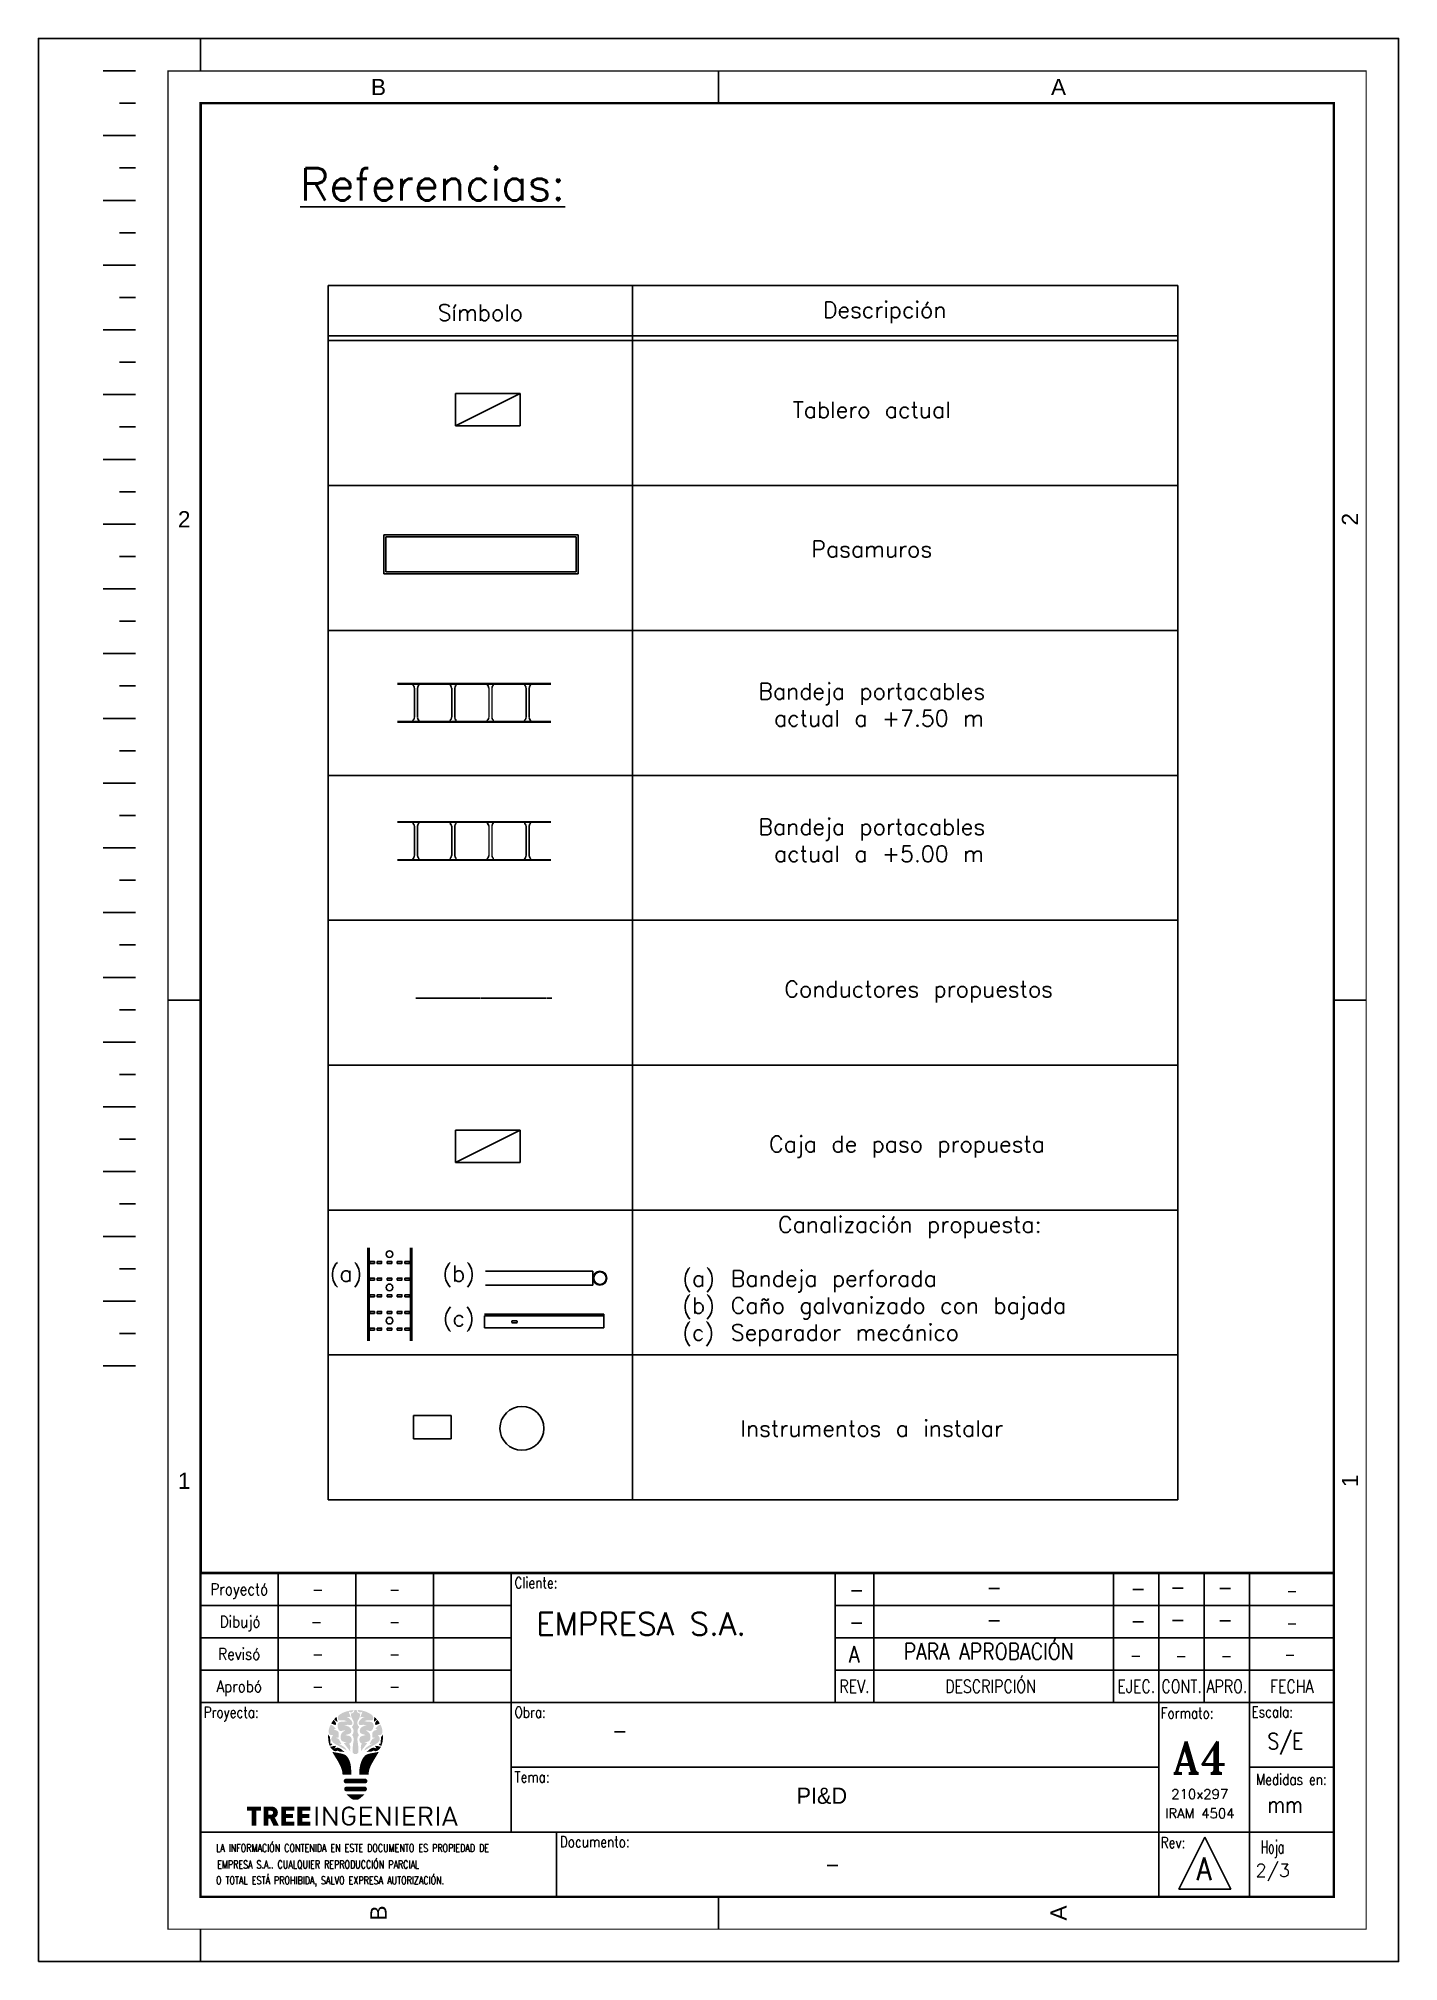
# Paper-space layout 'Referencias' of a CAD drawing. Header units: inches, sheet in millimetres. Extents: x 453 to 663, y 1 to 298.
# The model-space entities are those that its viewports show. They can reach past a viewport. Long polylines and large blocks are cut down to what shows.
import ezdxf
from ezdxf.enums import TextEntityAlignment as Align

# ---------------------------------------------------------------- set-up
doc = ezdxf.new("R2010")
doc.units = ezdxf.units.IN
doc.header["$MEASUREMENT"] = 0
doc.linetypes.add('1 PULG', pattern=[10, 10, 0])
doc.layers.add('Bandeja + 5.00 m', color=100, linetype='Continuous', lineweight=0)
doc.layers.add('Bandeja +7.50 m', color=5, linetype='Continuous', lineweight=0)
for name, color, linetype in [('Canalización nueva', 6, 'Continuous'), ('Capa 1', 7, 'Continuous'), ('Conductor nuevo', 1, '1 PULG'), ('Instrumento nuevo', 1, 'Continuous'), ('Pasamuros', 4, 'Continuous'), ('Rotulo', 7, 'Continuous'), ('Tablero actual', 4, 'Continuous'), ('Tablero nuevo', 6, 'Continuous')]:
    doc.layers.add(name, color=color, linetype=linetype)
doc.styles.add('FB', font='txt.shx')
doc.styles.add('ROMANS', font='romans')
doc.styles.add('Rotulo_RS', font='romans.shx', dxfattribs={"width": 0.85})
doc.styles.add('Rotulo_RT', font='romant.shx', dxfattribs={"width": 0.85})
doc.styles.get("Standard").update_dxf_attribs({"font": 'arial.ttf'})

psp = doc.layouts.new('Referencias')

# ---------------------------------------------------------------- texts
at = {"style": 'Rotulo_RT'}
psp.add_text('A4', height=4.95, dxfattribs=at).set_placement((632.24, 32.53), align=Align.MIDDLE)
at = {"layer": 'Rotulo'}
for s, p in [('B', (505.43, 290.52)), ('A', (610.43, 290.52)), ('2', (475.43, 223.77)), ('1', (475.43, 75.27))]:
    psp.add_text(s, height=2.5, dxfattribs=at).set_placement(p, align=Align.MIDDLE_CENTER)
for s, p in [('2', (655.43, 223.77)), ('1', (655.43, 75.27)), ('B', (505.43, 8.52)), ('A', (610.43, 8.52))]:
    psp.add_text(s, height=2.5, rotation=90, dxfattribs=at).set_placement(p, align=Align.MIDDLE_CENTER)
at = {"layer": 'Rotulo', "style": 'Rotulo_RS'}
for s, p in [('210x297', (632.24, 26.88)), ('IRAM 4504', (632.24, 23.91))]:
    psp.add_text(s, height=1.5, dxfattribs=at).set_placement(p, align=Align.MIDDLE)
at = {"layer": 'Rotulo', "char_height": 2.5, "attachment_point": 1, "style": 'Rotulo_RS'}
for s, insert in [('S/E', (642.69, 36.31)), ('S/E', (642.69, 36.31)), ('mm', (642.69, 26.51)), ('mm', (642.69, 26.51))]:
    psp.add_mtext_dynamic_manual_height_columns(s, width=31.1664, gutter_width=12.5, heights=[0], dxfattribs=dict(at, insert=insert))

msp = doc.modelspace()

# ---------------------------------------------------------------- texts
at = {"attachment_point": 5, "style": 'FB'}
for s, width, heights, insert, char_height in [('{\\LReferencias:}', 175.0005, [0], (1652448.96, 706602.62), 5), ('Descripción', 175.0005, [0], (1652518.76, 706582.81), 2.5), ('Símbolo', 175.0005, [0], (1652456.32, 706582.79), 2.5), ('Tablero actual', 175.0005, [0], (1652516.76, 706567.77), 2.5), ('Pasamuros', 175.0005, [2.5], (1652516.76, 706546.27), 2.5), ('Bandeja portacables\\P actual a +7.50 m ', 175.0005, [0], (1652516.76, 706522.23), 2.5), ('Bandeja portacables\\P actual a +5.00 m', 175.0005, [0], (1652516.76, 706501.29), 2.5), ('Conductores propuestos ', 175.0005, [0], (1652524.01, 706477.91), 2.5), ('Caja de paso propuesta', 175.0005, [0], (1652522.21, 706453.97), 2.5), ('Canalización propuesta:\\P\\P\\pxi-3,l4,ql,t4;(a)^IBandeja perforada\\P(b)^ICaño galvanizado con bajada\\P(c)^ISeparador mecánico', 75.2766, [0], (1652522.64, 706433.2), 2.5), ('(a)', 6.1757, [0], (1652435.59, 706433.97), 2.5), ('(b)', 6.1757, [0], (1652453, 706433.97), 2.5), ('(c)', 6.1757, [0], (1652453, 706427.09), 2.5), ('Instrumentos a instalar', 175.0005, [0], (1652516.76, 706410.46), 2.5)]:
    msp.add_mtext_dynamic_manual_height_columns(s, width=width, gutter_width=12.5, heights=heights, dxfattribs=dict(at, insert=insert, char_height=char_height))

# ---------------------------------------------------------------- blocks, each defined once
blk = doc.blocks.new('BORDER')
at = {"style": 'ROMANS'}
blk.add_attdef('SHEET#', (-1.02, -1.34), '', height=2, dxfattribs=at)
at = {"layer": 'Rotulo', "style": 'Rotulo_RS', "width": 0.6}
blk.add_text('Hoja', height=2, dxfattribs=at).set_placement((1.59, 2.99), align=Align.MIDDLE)
blk = doc.blocks.new('TREE')
at = {"layer": 'Capa 1', "true_color": 0x82be28}
h = blk.add_hatch(color=62, dxfattribs=at)
h.dxf.hatch_style = 2
edge = h.paths.add_edge_path()
edge.add_spline(control_points=[(-3.02, 4.98), (-3.05, 4.92), (-3.08, 4.87), (-3.11, 4.82), (-3.37, 4.44), (-3.36, 4.19), (-3.04, 3.86), (-2.92, 3.74), (-2.77, 3.65), (-2.62, 3.56), (-2.03, 3.23), (-1.44, 2.9), (-0.91, 2.6), (-1.03, 2.96), (-1.31, 3.22), (-2.16, 3.64), (-2, 3.63), (-1.88, 3.62), (-1.74, 3.61), (-1.97, 3.99), (-2, 4.5), (-2.58, 4.54), (-2.45, 4.56), (-2.31, 4.58), (-2.16, 4.61), (-2.16, 4.9), (-2.06, 5.25), (-2.19, 5.45), (-2.33, 5.66), (-2.68, 5.73), (-2.94, 5.87), (-2.83, 5.89), (-2.73, 5.91), (-2.6, 5.93), (-2.81, 6.26), (-3.06, 6.48), (-3.39, 6.6), (-3.54, 6.3), (-3.65, 5.98), (-3.71, 5.64), (-3.67, 5.03), (-3.53, 4.93), (-3.02, 4.98)], knot_values=[0, 0, 0, 0, 1, 1, 1, 2, 2, 2, 3, 3, 3, 4, 4, 4, 5, 5, 5, 6, 6, 6, 7, 7, 7, 8, 8, 8, 9, 9, 9, 10, 10, 10, 11, 11, 11, 12, 12, 12, 13, 13, 13, 14, 14, 14, 14], degree=3, periodic=0)
h = blk.add_hatch(color=62, dxfattribs=at)
h.dxf.hatch_style = 2
edge = h.paths.add_edge_path()
edge.add_spline(control_points=[(-2.93, 7.32), (-3.07, 7.15), (-3.19, 6.96), (-3.3, 6.77), (-3.09, 6.67), (-2.86, 6.6), (-2.63, 6.51), (-2.45, 6.84), (-2.65, 7.09), (-2.93, 7.32)], knot_values=[0, 0, 0, 0, 1, 1, 1, 2, 2, 2, 3, 3, 3, 3], degree=3, periodic=0)
h = blk.add_hatch(color=62, dxfattribs=at)
h.dxf.hatch_style = 2
edge = h.paths.add_edge_path()
edge.add_spline(control_points=[(-2.38, 7.26), (-2.4, 7.45), (-2.48, 7.65), (-2.45, 7.82), (-2.6, 7.69), (-2.74, 7.55), (-2.87, 7.4), (-2.72, 7.28), (-2.57, 7.15), (-2.38, 7), (-2.38, 7.1), (-2.37, 7.18), (-2.38, 7.26)], knot_values=[0, 0, 0, 0, 1, 1, 1, 2, 2, 2, 3, 3, 3, 4, 4, 4, 4], degree=3, periodic=0)
h = blk.add_hatch(color=62, dxfattribs=at)
h.dxf.hatch_style = 2
edge = h.paths.add_edge_path()
edge.add_spline(control_points=[(-2.24, 7.41), (-2.14, 7.12), (-1.92, 7.28), (-1.74, 7.28), (-1.46, 7.27), (-1.17, 7.28), (-0.86, 7.09), (-1.21, 7.07), (-1.49, 7.07), (-1.77, 7.04), (-2.12, 7), (-2.29, 6.84), (-2.33, 6.53), (-2.38, 6.17), (-2.18, 5.7), (-1.91, 5.6), (-1.84, 5.58), (-1.74, 5.61), (-1.66, 5.63), (-1.51, 5.66), (-1.36, 5.69), (-1.21, 5.73), (-1.2, 5.71), (-1.19, 5.68), (-1.18, 5.66), (-1.72, 5.41), (-1.94, 5), (-1.84, 4.43), (-1.76, 3.96), (-1.38, 3.9), (-0.9, 3.9), (-1.11, 3.81), (-1.23, 3.77), (-1.34, 3.72), (-1, 3.28), (-0.68, 2.87), (-0.36, 2.45), (-0.47, 2.84), (-0.2, 3.29), (-0.53, 3.65), (-0.19, 3.78), (-0.12, 4.08), (-0.15, 4.38), (-0.2, 4.94), (-0.74, 4.83), (-1.11, 4.98), (-0.74, 5.15), (-0.16, 5.07), (-0.19, 5.65), (-0.22, 6.26), (-0.76, 6.34), (-1.22, 6.51), (-0.98, 6.55), (-0.74, 6.59), (-0.51, 6.54), (-0.13, 6.47), (0.06, 6.6), (-0.06, 6.98), (-0.13, 7.19), (-0.32, 7.38), (-0.49, 7.54), (-0.61, 7.65), (-0.79, 7.69), (-0.99, 7.79), (-0.84, 7.79), (-0.75, 7.79), (-0.66, 7.78), (-0.56, 7.78), (-0.47, 7.75), (-0.28, 7.72), (-0.41, 8.06), (-0.51, 8.32), (-0.62, 8.63), (-0.39, 8.47), (-0.14, 8.35), (0.06, 8.65), (0.1, 8.72), (0.12, 8.78), (0.12, 8.84), (-0.14, 8.81), (-0.4, 8.77), (-0.67, 8.7), (-1.07, 8.61), (-1.43, 8.47), (-1.75, 8.29), (-1.85, 8.23), (-1.95, 8.17), (-2.04, 8.1), (-2.27, 7.93), (-2.34, 7.69), (-2.24, 7.41)], knot_values=[0, 0, 0, 0, 1, 1, 1, 2, 2, 2, 3, 3, 3, 4, 4, 4, 5, 5, 5, 6, 6, 6, 7, 7, 7, 8, 8, 8, 9, 9, 9, 10, 10, 10, 11, 11, 11, 12, 12, 12, 13, 13, 13, 14, 14, 14, 15, 15, 15, 16, 16, 16, 17, 17, 17, 18, 18, 18, 19, 19, 19, 20, 20, 20, 21, 21, 21, 22, 22, 22, 23, 23, 23, 24, 24, 24, 25, 25, 25, 26, 26, 26, 27, 27, 27, 28, 28, 28, 29, 29, 29, 30, 30, 30, 30], degree=3, periodic=0)
h = blk.add_hatch(color=62, dxfattribs=at)
h.dxf.hatch_style = 2
edge = h.paths.add_edge_path()
edge.add_spline(control_points=[(-0.28, 8.28), (-0.22, 8.02), (-0.22, 7.73), (-0.09, 7.53), (0.28, 6.96), (0.3, 6.72), (-0.11, 6.23), (0.23, 5.83), (0.26, 5.41), (-0.07, 4.98), (0.24, 4.63), (0.19, 4.25), (0.11, 3.84), (0.02, 3.38), (0.02, 2.9), (0.01, 2.43), (0.01, 2.22), (0.15, 2.05), (0.41, 2.05), (0.43, 2.05), (0.44, 2.05), (0.45, 2.05), (0.47, 2.05), (0.48, 2.05), (0.5, 2.05), (0.76, 2.05), (0.89, 2.22), (0.89, 2.43), (0.89, 2.9), (0.88, 3.38), (0.8, 3.84), (0.72, 4.25), (0.67, 4.63), (0.98, 4.98), (0.64, 5.41), (0.68, 5.83), (1.02, 6.23), (0.6, 6.72), (0.62, 6.96), (1, 7.53), (1.13, 7.73), (1.13, 8.02), (1.19, 8.28), (0.9, 8.38), (0.61, 8.48), (0.64, 8.85), (0.52, 8.86), (0.39, 8.85), (0.26, 8.85), (0.3, 8.48), (0.01, 8.38), (-0.28, 8.28)], knot_values=[0, 0, 0, 0, 1, 1, 1, 2, 2, 2, 3, 3, 3, 4, 4, 4, 5, 5, 5, 6, 6, 6, 7, 7, 7, 8, 8, 8, 9, 9, 9, 10, 10, 10, 11, 11, 11, 12, 12, 12, 13, 13, 13, 14, 14, 14, 15, 15, 15, 16, 16, 16, 17, 17, 17, 17], degree=3, periodic=0)
h = blk.add_hatch(color=62, dxfattribs=at)
h.dxf.hatch_style = 2
edge = h.paths.add_edge_path()
edge.add_spline(control_points=[(0.85, 8.65), (1.05, 8.35), (1.3, 8.47), (1.53, 8.63), (1.41, 8.32), (1.31, 8.06), (1.19, 7.72), (1.37, 7.75), (1.47, 7.78), (1.56, 7.78), (1.66, 7.79), (1.75, 7.79), (1.9, 7.79), (1.7, 7.69), (1.52, 7.65), (1.4, 7.54), (1.23, 7.38), (1.03, 7.19), (0.97, 6.98), (0.85, 6.6), (1.03, 6.47), (1.42, 6.54), (1.65, 6.59), (1.89, 6.55), (2.13, 6.51), (1.67, 6.34), (1.13, 6.26), (1.1, 5.65), (1.07, 5.07), (1.65, 5.15), (2.02, 4.98), (1.65, 4.83), (1.11, 4.94), (1.05, 4.38), (1.02, 4.08), (1.1, 3.78), (1.44, 3.65), (1.1, 3.29), (1.38, 2.84), (1.27, 2.45), (1.59, 2.87), (1.91, 3.28), (2.25, 3.72), (2.14, 3.77), (2.02, 3.81), (1.81, 3.9), (2.29, 3.9), (2.66, 3.96), (2.75, 4.43), (2.85, 5), (2.63, 5.41), (2.09, 5.66), (2.1, 5.68), (2.11, 5.71), (2.12, 5.73), (2.27, 5.69), (2.42, 5.66), (2.57, 5.63), (2.65, 5.61), (2.75, 5.58), (2.82, 5.6), (3.09, 5.7), (3.29, 6.17), (3.24, 6.53), (3.2, 6.84), (3.03, 7), (2.67, 7.04), (2.4, 7.07), (2.12, 7.07), (1.77, 7.09), (2.08, 7.28), (2.36, 7.27), (2.65, 7.28), (2.82, 7.28), (3.05, 7.12), (3.15, 7.41), (3.24, 7.69), (3.18, 7.93), (2.95, 8.1), (2.85, 8.18), (2.74, 8.24), (2.62, 8.32), (2.05, 8.64), (1.43, 8.82), (0.78, 8.85), (0.78, 8.79), (0.8, 8.72), (0.85, 8.65)], knot_values=[0, 0, 0, 0, 1, 1, 1, 2, 2, 2, 3, 3, 3, 4, 4, 4, 5, 5, 5, 6, 6, 6, 7, 7, 7, 8, 8, 8, 9, 9, 9, 10, 10, 10, 11, 11, 11, 12, 12, 12, 13, 13, 13, 14, 14, 14, 15, 15, 15, 16, 16, 16, 17, 17, 17, 18, 18, 18, 19, 19, 19, 20, 20, 20, 21, 21, 21, 22, 22, 22, 23, 23, 23, 24, 24, 24, 25, 25, 25, 26, 26, 26, 27, 27, 27, 28, 28, 28, 29, 29, 29, 29], degree=3, periodic=0)
h = blk.add_hatch(color=62, dxfattribs=at)
h.dxf.hatch_style = 2
edge = h.paths.add_edge_path()
edge.add_spline(control_points=[(3.51, 5.93), (3.64, 5.91), (3.74, 5.89), (3.84, 5.87), (3.58, 5.73), (3.23, 5.66), (3.1, 5.45), (2.97, 5.25), (3.07, 4.9), (3.07, 4.61), (3.22, 4.58), (3.36, 4.56), (3.49, 4.54), (2.91, 4.5), (2.88, 3.99), (2.64, 3.61), (2.79, 3.62), (2.91, 3.63), (3.07, 3.64), (2.22, 3.22), (1.93, 2.96), (1.82, 2.6), (2.35, 2.9), (2.94, 3.23), (3.53, 3.56), (3.68, 3.65), (3.83, 3.74), (3.95, 3.86), (4.27, 4.19), (4.28, 4.44), (4.02, 4.82), (3.99, 4.87), (3.96, 4.92), (3.92, 4.98), (4.44, 4.93), (4.57, 5.03), (4.62, 5.62), (4.56, 5.97), (4.46, 6.29), (4.31, 6.6), (3.97, 6.49), (3.72, 6.26), (3.51, 5.93)], knot_values=[0, 0, 0, 0, 1, 1, 1, 2, 2, 2, 3, 3, 3, 4, 4, 4, 5, 5, 5, 6, 6, 6, 7, 7, 7, 8, 8, 8, 9, 9, 9, 10, 10, 10, 11, 11, 11, 12, 12, 12, 13, 13, 13, 14, 14, 14, 14], degree=3, periodic=0)
h = blk.add_hatch(color=62, dxfattribs=at)
h.dxf.hatch_style = 2
edge = h.paths.add_edge_path()
edge.add_spline(control_points=[(3.29, 7.26), (3.28, 7.18), (3.29, 7.1), (3.29, 7), (3.47, 7.15), (3.62, 7.27), (3.77, 7.39), (3.72, 7.45), (3.66, 7.51), (3.61, 7.57), (3.52, 7.65), (3.44, 7.72), (3.36, 7.8), (3.38, 7.63), (3.31, 7.44), (3.29, 7.26)], knot_values=[0, 0, 0, 0, 1, 1, 1, 2, 2, 2, 3, 3, 3, 4, 4, 4, 5, 5, 5, 5], degree=3, periodic=0)
h = blk.add_hatch(color=62, dxfattribs=at)
h.dxf.hatch_style = 2
edge = h.paths.add_edge_path()
edge.add_spline(control_points=[(3.54, 6.51), (3.77, 6.6), (4, 6.67), (4.21, 6.77), (4.1, 6.96), (3.98, 7.14), (3.84, 7.32), (3.56, 7.09), (3.36, 6.84), (3.54, 6.51)], knot_values=[0, 0, 0, 0, 1, 1, 1, 2, 2, 2, 3, 3, 3, 3], degree=3, periodic=0)
h = blk.add_hatch(color=62, dxfattribs=at)
h.dxf.hatch_style = 2
edge = h.paths.add_edge_path()
edge.add_spline(control_points=[(-3.13, 3.61), (-3.26, 3.64), (-3.37, 3.66), (-3.45, 3.68), (-3.44, 3.78), (-3.42, 3.88), (-3.43, 3.98), (-3.44, 4.17), (-3.47, 4.36), (-3.5, 4.55), (-3.5, 4.61), (-3.48, 4.69), (-3.51, 4.72), (-3.61, 4.81), (-3.69, 4.94), (-3.78, 5.05), (-3.8, 4.72), (-3.78, 4.37), (-3.72, 4.02), (-3.69, 3.79), (-3.62, 3.56), (-3.55, 3.35), (-3.35, 3.33), (-3.25, 3.4), (-3.13, 3.61)], knot_values=[0, 0, 0, 0, 1, 1, 1, 2, 2, 2, 3, 3, 3, 4, 4, 4, 5, 5, 5, 6, 6, 6, 7, 7, 7, 8, 8, 8, 8], degree=3, periodic=0)
h = blk.add_hatch(color=62, dxfattribs=at)
h.dxf.hatch_style = 2
edge = h.paths.add_edge_path()
edge.add_spline(control_points=[(-3.29, 2.89), (-3.02, 2.62), (-2.78, 2.33), (-2.37, 2.56), (-2.35, 2.57), (-2.31, 2.57), (-2.29, 2.56), (-1.97, 2.3), (-1.57, 2.49), (-1.22, 2.35), (-1.69, 2.67), (-2.03, 3.29), (-2.8, 2.9), (-2.7, 3.04), (-2.64, 3.13), (-2.58, 3.22), (-2.59, 3.25), (-2.6, 3.28), (-2.61, 3.32), (-2.75, 3.3), (-2.9, 3.31), (-3.03, 3.27), (-3.21, 3.21), (-3.37, 3.18), (-3.5, 3.19)], knot_values=[0, 0, 0, 0, 1, 1, 1, 2, 2, 2, 3, 3, 3, 4, 4, 4, 5, 5, 5, 6, 6, 6, 7, 7, 7, 8, 8, 8, 8], degree=3, periodic=0)
edge.add_line((-3.5, 3.19), (-3.29, 2.89))
h = blk.add_hatch(color=62, dxfattribs=at)
h.dxf.hatch_style = 2
edge = h.paths.add_edge_path()
edge.add_spline(control_points=[(4.4, 3.19), (4.27, 3.18), (4.12, 3.21), (3.94, 3.27), (3.81, 3.31), (3.66, 3.3), (3.52, 3.32), (3.51, 3.28), (3.5, 3.25), (3.49, 3.22), (3.55, 3.13), (3.61, 3.04), (3.71, 2.9), (2.94, 3.29), (2.59, 2.67), (2.13, 2.35), (2.47, 2.49), (2.88, 2.3), (3.2, 2.56), (3.22, 2.57), (3.26, 2.57), (3.28, 2.56), (3.69, 2.33), (3.93, 2.62), (4.2, 2.89)], knot_values=[0, 0, 0, 0, 1, 1, 1, 2, 2, 2, 3, 3, 3, 4, 4, 4, 5, 5, 5, 6, 6, 6, 7, 7, 7, 8, 8, 8, 8], degree=3, periodic=0)
edge.add_line((4.2, 2.89), (4.4, 3.19))
h = blk.add_hatch(color=62, dxfattribs=at)
h.dxf.hatch_style = 2
edge = h.paths.add_edge_path()
edge.add_spline(control_points=[(4.4, 4.55), (4.38, 4.36), (4.35, 4.17), (4.34, 3.98), (4.33, 3.88), (4.35, 3.78), (4.36, 3.68), (4.28, 3.66), (4.16, 3.64), (4.04, 3.61), (4.16, 3.4), (4.26, 3.33), (4.46, 3.35), (4.61, 3.78), (4.7, 4.23), (4.7, 4.71), (4.7, 4.82), (4.7, 4.94), (4.69, 5.05), (4.6, 4.94), (4.52, 4.81), (4.42, 4.72), (4.39, 4.69), (4.41, 4.61), (4.4, 4.55)], knot_values=[0, 0, 0, 0, 1, 1, 1, 2, 2, 2, 3, 3, 3, 4, 4, 4, 5, 5, 5, 6, 6, 6, 7, 7, 7, 8, 8, 8, 8], degree=3, periodic=0)
h = blk.add_hatch(color=62, dxfattribs=at)
h.dxf.hatch_style = 2
edge = h.paths.add_edge_path()
edge.add_spline(control_points=[(-1.28, 1.98), (-1.44, 2.04), (-1.61, 2.09), (-1.78, 2.13), (-2.23, 2.22), (-2.68, 2.3), (-3.13, 2.39), (-3.06, 2.25), (-2.98, 2.11), (-2.9, 1.97), (-2.76, 1.73), (-2.61, 1.5), (-2.47, 1.27), (-2.02, 0.52), (-1.57, -0.24), (-1.55, -1.16), (-1.09, -1.16), (-0.63, -1.16), (-0.17, -1.16), (-0.19, -0.89), (-0.21, -0.59), (-0.23, -0.17), (-0.26, 0.57), (-0.58, 1.71), (-1.28, 1.98)], knot_values=[0, 0, 0, 0, 1, 1, 1, 2, 2, 2, 3, 3, 3, 4, 4, 4, 5, 5, 5, 6, 6, 6, 7, 7, 7, 8, 8, 8, 8], degree=3, periodic=0)
h = blk.add_hatch(color=62, dxfattribs=at)
h.dxf.hatch_style = 2
edge = h.paths.add_edge_path()
edge.add_spline(control_points=[(2.19, 1.98), (1.49, 1.71), (1.08, 0.29), (1.05, -0.45), (1.04, -0.75), (1.03, -0.97), (1.02, -1.16), (1.5, -1.16), (1.98, -1.16), (2.46, -1.16), (2.48, -0.2), (2.96, 0.57), (3.43, 1.34), (3.59, 1.61), (3.75, 1.88), (3.91, 2.15), (3.95, 2.23), (4, 2.31), (4.04, 2.39), (3.59, 2.3), (3.14, 2.22), (2.69, 2.13), (2.52, 2.09), (2.35, 2.04), (2.19, 1.98)], knot_values=[0, 0, 0, 0, 1, 1, 1, 2, 2, 2, 3, 3, 3, 4, 4, 4, 5, 5, 5, 6, 6, 6, 7, 7, 7, 8, 8, 8, 8], degree=3, periodic=0)
at = {"layer": 'Capa 1', "true_color": 0x1e5a3c}
h = blk.add_hatch(color=119, dxfattribs=at)
edge = h.paths.add_edge_path()
edge.add_spline(control_points=[(0.44, -2.49), (-0.03, -2.49), (-0.49, -2.49), (-0.96, -2.49), (-1.22, -2.49), (-1.37, -2.35), (-1.37, -2.12), (-1.37, -1.9), (-1.21, -1.75), (-0.95, -1.75), (-0.01, -1.75), (0.93, -1.75), (1.87, -1.75), (2.12, -1.75), (2.28, -1.9), (2.28, -2.12), (2.28, -2.35), (2.13, -2.49), (1.87, -2.49), (1.39, -2.49), (0.91, -2.49), (0.44, -2.49)], knot_values=[0, 0, 0, 0, 1, 1, 1, 2, 2, 2, 3, 3, 3, 4, 4, 4, 5, 5, 5, 6, 6, 6, 7, 7, 7, 7], degree=3, periodic=0)
h = blk.add_hatch(color=119, dxfattribs=at)
edge = h.paths.add_edge_path()
edge.add_spline(control_points=[(0.44, -3.72), (-0.01, -3.72), (-0.46, -3.72), (-0.91, -3.72), (-1.14, -3.72), (-1.29, -3.58), (-1.3, -3.37), (-1.31, -3.15), (-1.16, -2.98), (-0.92, -2.98), (0, -2.98), (0.92, -2.98), (1.83, -2.98), (2.07, -2.98), (2.23, -3.15), (2.22, -3.37), (2.21, -3.58), (2.06, -3.72), (1.82, -3.72), (1.36, -3.72), (0.9, -3.72), (0.44, -3.72)], knot_values=[0, 0, 0, 0, 1, 1, 1, 2, 2, 2, 3, 3, 3, 4, 4, 4, 5, 5, 5, 6, 6, 6, 7, 7, 7, 7], degree=3, periodic=0)
h = blk.add_hatch(color=119, dxfattribs=at)
edge = h.paths.add_edge_path()
edge.add_spline(control_points=[(-0.92, -4.19), (0.01, -4.19), (0.9, -4.19), (1.79, -4.19), (1.8, -4.2), (1.81, -4.21), (1.81, -4.23), (1.54, -4.46), (1.26, -4.7), (0.98, -4.92), (0.92, -4.97), (0.83, -4.98), (0.75, -4.99), (0.64, -5), (0.53, -4.98), (0.42, -4.99), (0.07, -5.04), (-0.19, -4.91), (-0.42, -4.67), (-0.57, -4.51), (-0.73, -4.37), (-0.92, -4.19)], knot_values=[0, 0, 0, 0, 1, 1, 1, 2, 2, 2, 3, 3, 3, 4, 4, 4, 5, 5, 5, 6, 6, 6, 7, 7, 7, 7], degree=3, periodic=0)
h = blk.add_hatch(color=119, dxfattribs=at)
h.dxf.hatch_style = 2
h.paths.add_polyline_path([(-14.14, -6.71), (-14.86, -6.71), (-14.86, -9.01), (-15.58, -9.01), (-15.58, -6.71), (-16.31, -6.71), (-16.31, -6.07), (-14.14, -6.07)])
h = blk.add_hatch(color=119, dxfattribs=at)
h.dxf.hatch_style = 2
edge = h.paths.add_edge_path()
edge.add_spline(control_points=[(-11.39, -9.01), (-11.39, -9.01), (-12.23, -9.01), (-12.23, -9.01), (-12.23, -9.01), (-12.75, -7.91), (-12.75, -7.91), (-12.75, -7.91), (-12.99, -7.91), (-12.99, -7.91), (-12.99, -7.91), (-12.99, -9.01), (-12.99, -9.01), (-12.99, -9.01), (-13.71, -9.01), (-13.71, -9.01), (-13.71, -9.01), (-13.71, -6.07), (-13.71, -6.07), (-13.71, -6.07), (-12.55, -6.07), (-12.55, -6.07), (-12.34, -6.07), (-12.16, -6.11), (-12.01, -6.2), (-11.86, -6.29), (-11.74, -6.4), (-11.66, -6.55), (-11.58, -6.69), (-11.54, -6.85), (-11.54, -7.01), (-11.54, -7.2), (-11.59, -7.35), (-11.68, -7.49), (-11.78, -7.62), (-11.89, -7.72), (-12.02, -7.78), (-12.02, -7.78), (-11.39, -9.01), (-11.39, -9.01)], knot_values=[0, 0, 0, 0, 1, 1, 1, 2, 2, 2, 3, 3, 3, 4, 4, 4, 5, 5, 5, 6, 6, 6, 7, 7, 7, 8, 8, 8, 9, 9, 9, 10, 10, 10, 11, 11, 11, 12, 12, 12, 13, 13, 13, 13], degree=3, periodic=0)
edge = h.paths.add_edge_path()
edge.add_spline(control_points=[(-12.27, -7.01), (-12.27, -6.96), (-12.28, -6.91), (-12.3, -6.87), (-12.33, -6.82), (-12.37, -6.78), (-12.41, -6.76), (-12.46, -6.73), (-12.52, -6.72), (-12.58, -6.72), (-12.58, -6.72), (-12.99, -6.72), (-12.99, -6.72), (-12.99, -6.72), (-12.99, -7.31), (-12.99, -7.31), (-12.99, -7.31), (-12.58, -7.31), (-12.58, -7.31), (-12.52, -7.31), (-12.46, -7.3), (-12.41, -7.27), (-12.37, -7.24), (-12.33, -7.2), (-12.3, -7.16), (-12.28, -7.11), (-12.27, -7.07), (-12.27, -7.01)], knot_values=[0, 0, 0, 0, 1, 1, 1, 2, 2, 2, 3, 3, 3, 4, 4, 4, 5, 5, 5, 6, 6, 6, 7, 7, 7, 8, 8, 8, 9, 9, 9, 9], degree=3, periodic=0)
h = blk.add_hatch(color=119, dxfattribs=at)
h.dxf.hatch_style = 2
h.paths.add_polyline_path([(-9.02, -9.01), (-11.02, -9.01), (-11.02, -6.07), (-9.02, -6.07), (-9.02, -6.71), (-10.3, -6.71), (-10.3, -7.2), (-9.21, -7.2), (-9.21, -7.85), (-10.3, -7.85), (-10.3, -8.37), (-9.02, -8.37)])
h = blk.add_hatch(color=119, dxfattribs=at)
h.dxf.hatch_style = 2
h.paths.add_polyline_path([(-6.51, -9.01), (-8.51, -9.01), (-8.51, -6.07), (-6.51, -6.07), (-6.51, -6.71), (-7.78, -6.71), (-7.78, -7.2), (-6.69, -7.2), (-6.69, -7.85), (-7.78, -7.85), (-7.78, -8.37), (-6.51, -8.37)])
h = blk.add_hatch(color=119, dxfattribs=at)
h.dxf.hatch_style = 2
h.paths.add_polyline_path([(-5.39, -9.01), (-5.7, -9.01), (-5.7, -6.07), (-5.39, -6.07)])
h = blk.add_hatch(color=119, dxfattribs=at)
h.dxf.hatch_style = 2
h.paths.add_polyline_path([(-2.36, -9.01), (-2.66, -9.01), (-4.22, -6.65), (-4.22, -9.01), (-4.54, -9.01), (-4.54, -6.07), (-4.24, -6.07), (-2.68, -8.42), (-2.68, -6.07), (-2.36, -6.07)])
h = blk.add_hatch(color=119, dxfattribs=at)
h.dxf.hatch_style = 2
edge = h.paths.add_edge_path()
edge.add_spline(control_points=[(0.44, -7.94), (0.44, -8.1), (0.42, -8.25), (0.38, -8.37), (0.34, -8.49), (0.27, -8.6), (0.18, -8.69), (0.09, -8.8), (-0.03, -8.89), (-0.16, -8.94), (-0.3, -9), (-0.44, -9.03), (-0.59, -9.03), (-0.89, -9.03), (-1.14, -8.93), (-1.35, -8.73), (-1.42, -8.66), (-1.47, -8.58), (-1.51, -8.51), (-1.54, -8.44), (-1.57, -8.36), (-1.59, -8.27), (-1.6, -8.17), (-1.61, -8.08), (-1.62, -7.98), (-1.62, -7.88), (-1.62, -7.73), (-1.62, -7.54), (-1.62, -7.29), (-1.62, -7.1), (-1.61, -6.97), (-1.6, -6.85), (-1.58, -6.74), (-1.54, -6.63), (-1.5, -6.53), (-1.44, -6.44), (-1.35, -6.35), (-1.14, -6.14), (-0.89, -6.04), (-0.59, -6.04), (-0.47, -6.04), (-0.36, -6.06), (-0.26, -6.09), (-0.16, -6.11), (-0.07, -6.16), (0.02, -6.22), (0.11, -6.27), (0.2, -6.35), (0.29, -6.44), (0.29, -6.44), (0.08, -6.65), (0.08, -6.65), (-0.01, -6.57), (-0.08, -6.51), (-0.14, -6.46), (-0.2, -6.42), (-0.26, -6.38), (-0.34, -6.36), (-0.41, -6.34), (-0.5, -6.32), (-0.59, -6.32), (-0.69, -6.32), (-0.78, -6.34), (-0.87, -6.38), (-0.96, -6.41), (-1.03, -6.46), (-1.1, -6.53), (-1.19, -6.63), (-1.25, -6.74), (-1.27, -6.86), (-1.3, -6.99), (-1.31, -7.22), (-1.31, -7.54), (-1.31, -7.86), (-1.3, -8.08), (-1.27, -8.21), (-1.25, -8.34), (-1.19, -8.45), (-1.1, -8.55), (-0.97, -8.68), (-0.8, -8.75), (-0.59, -8.75), (-0.48, -8.75), (-0.38, -8.73), (-0.28, -8.69), (-0.19, -8.64), (-0.11, -8.58), (-0.04, -8.5), (0.07, -8.37), (0.12, -8.19), (0.12, -7.96), (0.12, -7.96), (0.12, -7.74), (0.12, -7.74), (0.12, -7.74), (-0.59, -7.74), (-0.59, -7.74), (-0.59, -7.74), (-0.59, -7.47), (-0.59, -7.47), (-0.59, -7.47), (0.44, -7.47), (0.44, -7.47), (0.44, -7.47), (0.44, -7.94), (0.44, -7.94)], knot_values=[0, 0, 0, 0, 1, 1, 1, 2, 2, 2, 3, 3, 3, 4, 4, 4, 5, 5, 5, 6, 6, 6, 7, 7, 7, 8, 8, 8, 9, 9, 9, 10, 10, 10, 11, 11, 11, 12, 12, 12, 13, 13, 13, 14, 14, 14, 15, 15, 15, 16, 16, 16, 17, 17, 17, 18, 18, 18, 19, 19, 19, 20, 20, 20, 21, 21, 21, 22, 22, 22, 23, 23, 23, 24, 24, 24, 25, 25, 25, 26, 26, 26, 27, 27, 27, 28, 28, 28, 29, 29, 29, 30, 30, 30, 31, 31, 31, 32, 32, 32, 33, 33, 33, 34, 34, 34, 35, 35, 35, 35], degree=3, periodic=0)
h = blk.add_hatch(color=119, dxfattribs=at)
h.dxf.hatch_style = 2
h.paths.add_polyline_path([(2.98, -9.01), (1.16, -9.01), (1.16, -6.07), (2.98, -6.07), (2.98, -6.35), (1.47, -6.35), (1.47, -7.38), (2.76, -7.38), (2.76, -7.66), (1.47, -7.66), (1.47, -8.73), (2.98, -8.73)])
h = blk.add_hatch(color=119, dxfattribs=at)
h.dxf.hatch_style = 2
h.paths.add_polyline_path([(5.81, -9.01), (5.51, -9.01), (3.95, -6.65), (3.95, -9.01), (3.64, -9.01), (3.64, -6.07), (3.93, -6.07), (5.5, -8.42), (5.5, -6.07), (5.81, -6.07)])
h = blk.add_hatch(color=119, dxfattribs=at)
h.dxf.hatch_style = 2
h.paths.add_polyline_path([(6.98, -9.01), (6.66, -9.01), (6.66, -6.07), (6.98, -6.07)])
h = blk.add_hatch(color=119, dxfattribs=at)
h.dxf.hatch_style = 2
h.paths.add_polyline_path([(9.65, -9.01), (7.83, -9.01), (7.83, -6.07), (9.65, -6.07), (9.65, -6.35), (8.14, -6.35), (8.14, -7.38), (9.43, -7.38), (9.43, -7.66), (8.14, -7.66), (8.14, -8.73), (9.65, -8.73)])
h = blk.add_hatch(color=119, dxfattribs=at)
h.dxf.hatch_style = 2
edge = h.paths.add_edge_path()
edge.add_spline(control_points=[(12.37, -9.01), (12.37, -9.01), (12, -9.01), (12, -9.01), (12, -9.01), (11.33, -7.7), (11.33, -7.7), (11.33, -7.7), (10.62, -7.7), (10.62, -7.7), (10.62, -7.7), (10.62, -9.01), (10.62, -9.01), (10.62, -9.01), (10.31, -9.01), (10.31, -9.01), (10.31, -9.01), (10.31, -6.07), (10.31, -6.07), (10.31, -6.07), (11.44, -6.07), (11.44, -6.07), (11.61, -6.07), (11.76, -6.1), (11.89, -6.17), (12.02, -6.23), (12.13, -6.33), (12.2, -6.45), (12.27, -6.58), (12.31, -6.72), (12.31, -6.88), (12.31, -7.1), (12.25, -7.27), (12.13, -7.41), (12.02, -7.55), (11.86, -7.63), (11.67, -7.67), (11.67, -7.67), (12.37, -9.01), (12.37, -9.01)], knot_values=[0, 0, 0, 0, 1, 1, 1, 2, 2, 2, 3, 3, 3, 4, 4, 4, 5, 5, 5, 6, 6, 6, 7, 7, 7, 8, 8, 8, 9, 9, 9, 10, 10, 10, 11, 11, 11, 12, 12, 12, 13, 13, 13, 13], degree=3, periodic=0)
edge = h.paths.add_edge_path()
edge.add_spline(control_points=[(11.99, -6.89), (11.99, -6.71), (11.94, -6.58), (11.83, -6.49), (11.73, -6.39), (11.59, -6.35), (11.41, -6.35), (11.41, -6.35), (10.62, -6.35), (10.62, -6.35), (10.62, -6.35), (10.62, -7.43), (10.62, -7.43), (10.62, -7.43), (11.41, -7.43), (11.41, -7.43), (11.52, -7.43), (11.62, -7.41), (11.71, -7.37), (11.8, -7.33), (11.87, -7.27), (11.92, -7.19), (11.97, -7.11), (11.99, -7.01), (11.99, -6.89)], knot_values=[0, 0, 0, 0, 1, 1, 1, 2, 2, 2, 3, 3, 3, 4, 4, 4, 5, 5, 5, 6, 6, 6, 7, 7, 7, 8, 8, 8, 8], degree=3, periodic=0)
h = blk.add_hatch(color=119, dxfattribs=at)
h.dxf.hatch_style = 2
h.paths.add_polyline_path([(13.33, -9.01), (13.02, -9.01), (13.02, -6.07), (13.33, -6.07)])
h = blk.add_hatch(color=119, dxfattribs=at)
h.dxf.hatch_style = 2
h.paths.add_polyline_path([(16.24, -9.01), (15.9, -9.01), (15.67, -8.34), (14.38, -8.34), (14.14, -9.01), (13.81, -9.01), (14.89, -6.07), (15.16, -6.07)])
h.paths.add_polyline_path([(15.57, -8.07), (15.03, -6.52), (14.47, -8.07)])
blk = doc.blocks.new('BLOQUE-ROTULO-TREE')
for p, q in [((-163, 50), (-163, 30)), ((-139, 50), (-139, 30)), ((-127, 50), (-127, 10)), ((-77, 50), (-77, 30)), ((-71, 50), (-71, 30)), ((-34, 50), (-34, 30)), ((-27, 50), (-27, 0)), ((-20, 50), (-20, 30)), ((-13, 50), (-13, 0)), ((-175, 45), (-127, 45)), ((-77, 45), (0, 45)), ((-127, 40), (-175, 40)), ((0, 40), (-77, 40)), ((-175, 35), (-127, 35)), ((-77, 35), (0, 35)), ((-175, 30), (0, 30)), ((-127, 20), (-27, 20)), ((-13, 20), (0, 20)), ((0, 10), (-175, 10)), ((-120, 10), (-120, 0))]:
    blk.add_line(p, q)
blk.add_lwpolyline([(-19.91, 9.2), (-23.91, 1.2), (-15.91, 1.2), (-19.91, 9.2)])
at = {"layer": 'Rotulo'}
blk.add_line((-151, 50), (-151, 30), dxfattribs=at)
at = {"layer": 'Rotulo', "const_width": 0.35}
blk.add_lwpolyline([(-175, 50), (0, 50), (0, 0), (-175, 0)], close=True, dxfattribs=at)
blk.add_blockref('TREE', (-151.5, 20))
at = {"style": 'Rotulo_RS'}
for s, height, width, p in [('Proyectó', 1.8, 0.85, (-169, 47.5)), ('-', 2, 0.8, (-156.87, 47.5)), ('-', 1.92, 0.8, (-144.98, 47.5)), ('Dibujó', 1.8, 0.85, (-168.87, 42.5)), ('-', 2, 0.8, (-157.07, 42.5)), ('-', 1.92, 0.8, (-144.98, 42.5)), ('Revisó', 1.8, 0.85, (-169, 37.5)), ('-', 2, 0.8, (-156.87, 37.5)), ('-', 1.92, 0.8, (-144.98, 37.5)), ('-', 2, 0.8, (-30.56, 37.32)), ('-', 2, 0.8, (-23.56, 37.26)), ('-', 2, 0.8, (-16.56, 37.26)), ('-', 1.92, 0.8, (-6.75, 37.47)), ('Aprobó', 1.8, 0.85, (-169, 32.5)), ('REV.', 2, 0.8, (-74, 32.5)), ('DESCRIPCIÓN', 2, 0.8, (-53, 32.5)), ('EJEC.', 2, 0.8, (-30.5, 32.5)), ('CONT.', 2, 0.8, (-23.5, 32.5)), ('APRO.', 2, 0.8, (-16.5, 32.5)), ('FECHA', 2, 0.8, (-6.5, 32.5)), ('-', 2, 0.8, (-156.87, 32.5)), ('-', 1.92, 0.8, (-144.98, 32.5))]:
    blk.add_text(s, height=height, dxfattribs=dict(at, width=width)).set_placement(p, align=Align.MIDDLE_CENTER)
for s, height, width, p in [('Cliente:', 1.7, 0.8, (-126.5, 48.5)), ('Proyecta:', 1.7, 0.8, (-174.5, 28.5)), ('Obra:', 1.7, 0.8, (-126.5, 28.5)), ('Tema:', 1.7, 0.8, (-126.5, 18.5)), ('Documento:', 1.7, 0.8, (-119.5, 8.5)), ('Rev:', 1.7, 0.8, (-26.72, 8.38)), ('LA INFORMACIÓN CONTENIDA EN ESTE DOCUMENTO ES PROPIEDAD DE', 1.2, 0.75, (-172.59, 7.54)), ('EMPRESA S.A.. CUALQUIER REPRODUCCIÓN PARCIAL ', 1.2, 0.75, (-172.42, 4.99)), ('O TOTAL ESTÁ PROHIBIDA, SALVO EXPRESA AUTORIZACIÓN. ', 1.2, 0.75, (-172.59, 2.54))]:
    blk.add_text(s, height=height, dxfattribs=dict(at, width=width)).set_placement(p, align=Align.MIDDLE_LEFT)
at = {"layer": 'Rotulo', "style": 'Rotulo_RS', "width": 0.8}
for s, p in [('Formato:', (-26.72, 28.38)), ('Escala:', (-12.7, 28.56))]:
    blk.add_text(s, height=1.7, dxfattribs=at).set_placement(p, align=Align.MIDDLE_LEFT)
blk.add_text('Medidas en:', height=1.7, dxfattribs=at).set_placement((-6.54, 18.13), align=Align.MIDDLE_CENTER)
at = {"layer": 'Rotulo'}
for s, width, insert, char_height, attachment_point, style in [('-', 31.1664, (-53.63, 49.04), 2.5, 1, 'Rotulo_RS'), ('-', 31.1664, (-25.28, 49.09), 2.5, 1, 'Rotulo_RS'), ('-', 31.1664, (-17.97, 49.03), 2.5, 1, 'Rotulo_RS'), ('-', 31.1664, (-74.85, 48.69), 2.5, 1, 'Rotulo_RS'), ('-', 31.1664, (-31.37, 48.89), 2.5, 1, 'Rotulo_RS'), ('-', 31.1664, (-7.3, 48.18), 1.8, 1, 'Rotulo_RS'), ('EMPRESA S.A.', 43.6015, (-123.15, 43.9), 3.5, 1, 'ROMANS'), ('-', 31.1664, (-74.85, 43.69), 2.5, 1, 'Rotulo_RS'), ('-', 31.1664, (-53.63, 44.04), 2.5, 1, 'Rotulo_RS'), ('-', 31.1664, (-31.37, 43.89), 2.5, 1, 'Rotulo_RS'), ('-', 31.1664, (-25.28, 44.09), 2.5, 1, 'Rotulo_RS'), ('-', 31.1664, (-17.97, 44.03), 2.5, 1, 'Rotulo_RS'), ('-', 31.1664, (-7.3, 43.18), 1.8, 1, 'Rotulo_RS'), ('A', 31.1664, (-74.85, 38.69), 2.5, 1, 'Rotulo_RS'), ('PARA APROBACIÓN', 31.1664, (-66.38, 39.15), 2.5, 1, 'Rotulo_RS'), ('-', 105.7564, (-111.43, 26.93), 2.5, 1, 'Rotulo_RS'), ('\\pxqc;{\\Ftxt|c0;\\W1;PI&D}', 110.4623, (-134.28, 16.86), 2.5, 1, 'Rotulo_RS'), ('A', 31.1664, (-21.17, 6.07), 3.5, 1, 'Rotulo_RS'), ('\\pxqc;-', 51.9613, (-77.42, 5), 2.5, 5, 'Rotulo_RS')]:
    blk.add_mtext_dynamic_manual_height_columns(s, width=width, gutter_width=12.5, heights=[0], dxfattribs=dict(at, insert=insert, char_height=char_height, attachment_point=attachment_point, style=style))

# ---------------------------------------------------------------- linework, layer by layer
for p, q in [((1652432.84, 706578.46), (1652432.84, 706586.96)), ((1652432.84, 706586.96), (1652564.04, 706586.96)), ((1652479.83, 706586.96), (1652479.83, 706444.19)), ((1652479.83, 706586.96), (1652479.83, 706556.08)), ((1652564.04, 706586.96), (1652564.04, 706421.81)), ((1652432.84, 706578.46), (1652432.84, 706579.21)), ((1652432.84, 706579.21), (1652564.04, 706579.21)), ((1652432.84, 706421.81), (1652432.84, 706578.46)), ((1652479.83, 706578.46), (1652432.84, 706578.46)), ((1652479.83, 706578.46), (1652479.83, 706556.08)), ((1652479.83, 706578.46), (1652564.04, 706578.46)), ((1652432.84, 706556.08), (1652564.04, 706556.08)), ((1652479.83, 706556.08), (1652479.83, 706533.7)), ((1652432.84, 706533.7), (1652564.04, 706533.7)), ((1652479.83, 706533.7), (1652479.83, 706511.32)), ((1652432.84, 706511.32), (1652564.04, 706511.32)), ((1652479.83, 706511.32), (1652479.83, 706488.95)), ((1652432.84, 706488.95), (1652564.04, 706488.95)), ((1652479.83, 706488.95), (1652479.83, 706466.57)), ((1652432.84, 706466.57), (1652564.04, 706466.57)), ((1652479.83, 706466.57), (1652479.83, 706444.19)), ((1652479.83, 706444.19), (1652432.84, 706444.19)), ((1652479.83, 706444.19), (1652564.04, 706444.19)), ((1652479.83, 706444.19), (1652479.83, 706421.81)), ((1652479.83, 706421.81), (1652432.84, 706421.81)), ((1652432.84, 706421.81), (1652432.84, 706399.43)), ((1652479.83, 706421.81), (1652564.04, 706421.81)), ((1652479.83, 706421.81), (1652479.83, 706399.43)), ((1652564.04, 706421.81), (1652564.04, 706399.43)), ((1652479.83, 706399.43), (1652432.84, 706399.43)), ((1652479.83, 706399.43), (1652564.04, 706399.43))]:
    msp.add_line(p, q)
for points in [[(1652238.2, 706615.22), (1652413.2, 706615.22), (1652413.2, 706388.22), (1652238.2, 706388.22)], [(1652413.2, 706615.22), (1652588.2, 706615.22), (1652588.2, 706388.22), (1652413.2, 706388.22)], [(1653366.66, 706615.22), (1653726.28, 706615.22), (1653726.28, 705872.71), (1653551.28, 705872.71), (1653551.28, 705822.71), (1652588.2, 705822.71), (1652588.2, 706615.22)]]:
    msp.add_lwpolyline(points, close=True)
at = {"layer": 'Bandeja + 5.00 m'}
for p, q in [((1652443.51, 706504.21), (1652461.45, 706504.21)), ((1652443.51, 706504.2), (1652461.45, 706504.2)), ((1652443.51, 706504.09), (1652461.45, 706504.09)), ((1652445.9, 706504.09), (1652445.9, 706503.97)), ((1652446.86, 706504.09), (1652446.86, 706503.97)), ((1652446.86, 706504.09), (1652451.65, 706504.09)), ((1652446.86, 706504.09), (1652451.65, 706504.09)), ((1652449.25, 706504.21), (1652467.19, 706504.21)), ((1652449.25, 706504.2), (1652467.19, 706504.2)), ((1652449.25, 706504.09), (1652467.19, 706504.09)), ((1652451.65, 706504.09), (1652451.65, 706503.97)), ((1652451.65, 706504.09), (1652451.65, 706503.97)), ((1652452.61, 706504.09), (1652452.61, 706503.97)), ((1652452.61, 706504.09), (1652452.61, 706503.97)), ((1652452.61, 706504.09), (1652457.4, 706504.09)), ((1652457.4, 706504.09), (1652457.4, 706503.97)), ((1652457.4, 706504.09), (1652457.4, 706503.97)), ((1652458.35, 706504.09), (1652458.35, 706503.97)), ((1652458.35, 706504.09), (1652458.35, 706503.97)), ((1652463.14, 706504.09), (1652463.14, 706503.97)), ((1652464.1, 706504.09), (1652464.1, 706503.97)), ((1652446.06, 706503.79), (1652445.93, 706503.94)), ((1652446.04, 706503.76), (1652445.93, 706503.88)), ((1652446.13, 706503.48), (1652446.13, 706498.95)), ((1652446.17, 706503.48), (1652446.17, 706498.95)), ((1652446.59, 706503.48), (1652446.59, 706498.95)), ((1652446.63, 706503.48), (1652446.63, 706498.95)), ((1652446.7, 706503.79), (1652446.83, 706503.94)), ((1652446.73, 706503.76), (1652446.83, 706503.88)), ((1652451.81, 706503.79), (1652451.68, 706503.94)), ((1652451.81, 706503.79), (1652451.68, 706503.94)), ((1652451.78, 706503.76), (1652451.68, 706503.88)), ((1652451.78, 706503.76), (1652451.68, 706503.88)), ((1652451.88, 706503.48), (1652451.88, 706498.95)), ((1652451.88, 706503.48), (1652451.88, 706498.95)), ((1652451.92, 706503.48), (1652451.92, 706498.95)), ((1652451.92, 706503.48), (1652451.92, 706498.95)), ((1652452.34, 706503.48), (1652452.34, 706498.95)), ((1652452.34, 706503.48), (1652452.34, 706498.95)), ((1652452.38, 706503.48), (1652452.38, 706498.95)), ((1652452.38, 706503.48), (1652452.38, 706498.95)), ((1652452.44, 706503.79), (1652452.57, 706503.94)), ((1652452.44, 706503.79), (1652452.57, 706503.94)), ((1652452.47, 706503.76), (1652452.57, 706503.88)), ((1652452.47, 706503.76), (1652452.57, 706503.88)), ((1652457.56, 706503.79), (1652457.43, 706503.94)), ((1652457.56, 706503.79), (1652457.43, 706503.94)), ((1652457.53, 706503.76), (1652457.43, 706503.88)), ((1652457.53, 706503.76), (1652457.43, 706503.88)), ((1652457.63, 706503.48), (1652457.63, 706498.95)), ((1652457.63, 706503.48), (1652457.63, 706498.95)), ((1652457.66, 706503.48), (1652457.66, 706498.95)), ((1652457.66, 706503.48), (1652457.66, 706498.95)), ((1652458.09, 706503.48), (1652458.09, 706498.95)), ((1652458.09, 706503.48), (1652458.09, 706498.95)), ((1652458.12, 706503.48), (1652458.12, 706498.95)), ((1652458.12, 706503.48), (1652458.12, 706498.95)), ((1652458.19, 706503.79), (1652458.32, 706503.94)), ((1652458.19, 706503.79), (1652458.32, 706503.94)), ((1652458.22, 706503.76), (1652458.32, 706503.88)), ((1652458.22, 706503.76), (1652458.32, 706503.88)), ((1652463.31, 706503.79), (1652463.18, 706503.94)), ((1652463.28, 706503.76), (1652463.18, 706503.88)), ((1652463.37, 706503.48), (1652463.37, 706498.95)), ((1652463.41, 706503.48), (1652463.41, 706498.95)), ((1652463.83, 706503.48), (1652463.83, 706498.95)), ((1652463.87, 706503.48), (1652463.87, 706498.95)), ((1652463.94, 706503.79), (1652464.07, 706503.94)), ((1652463.97, 706503.76), (1652464.07, 706503.88)), ((1652443.51, 706498.34), (1652461.45, 706498.34)), ((1652443.51, 706498.22), (1652461.45, 706498.22)), ((1652443.51, 706498.21), (1652461.45, 706498.21)), ((1652445.9, 706498.34), (1652445.9, 706498.45)), ((1652446.04, 706498.66), (1652445.93, 706498.55)), ((1652446.06, 706498.64), (1652445.93, 706498.49)), ((1652446.7, 706498.64), (1652446.83, 706498.49)), ((1652446.73, 706498.66), (1652446.83, 706498.55)), ((1652446.86, 706498.34), (1652446.86, 706498.45)), ((1652449.25, 706498.34), (1652467.19, 706498.34)), ((1652449.25, 706498.22), (1652467.19, 706498.22)), ((1652449.25, 706498.21), (1652467.19, 706498.21)), ((1652451.65, 706498.34), (1652451.65, 706498.45)), ((1652451.65, 706498.34), (1652451.65, 706498.45)), ((1652451.78, 706498.66), (1652451.68, 706498.55)), ((1652451.78, 706498.66), (1652451.68, 706498.55)), ((1652451.81, 706498.64), (1652451.68, 706498.49)), ((1652451.81, 706498.64), (1652451.68, 706498.49)), ((1652452.44, 706498.64), (1652452.57, 706498.49)), ((1652452.44, 706498.64), (1652452.57, 706498.49)), ((1652452.47, 706498.66), (1652452.57, 706498.55)), ((1652452.47, 706498.66), (1652452.57, 706498.55)), ((1652452.61, 706498.34), (1652452.61, 706498.45)), ((1652452.61, 706498.34), (1652452.61, 706498.45)), ((1652457.4, 706498.34), (1652457.4, 706498.45)), ((1652457.4, 706498.34), (1652457.4, 706498.45)), ((1652457.53, 706498.66), (1652457.43, 706498.55)), ((1652457.53, 706498.66), (1652457.43, 706498.55)), ((1652457.56, 706498.64), (1652457.43, 706498.49)), ((1652457.56, 706498.64), (1652457.43, 706498.49)), ((1652458.19, 706498.64), (1652458.32, 706498.49)), ((1652458.19, 706498.64), (1652458.32, 706498.49)), ((1652458.22, 706498.66), (1652458.32, 706498.55)), ((1652458.22, 706498.66), (1652458.32, 706498.55)), ((1652458.35, 706498.34), (1652458.35, 706498.45)), ((1652458.35, 706498.34), (1652458.35, 706498.45)), ((1652463.14, 706498.34), (1652463.14, 706498.45)), ((1652463.28, 706498.66), (1652463.18, 706498.55)), ((1652463.31, 706498.64), (1652463.18, 706498.49)), ((1652463.94, 706498.64), (1652464.07, 706498.49)), ((1652463.97, 706498.66), (1652464.07, 706498.55)), ((1652464.1, 706498.34), (1652464.1, 706498.45))]:
    msp.add_line(p, q, dxfattribs=at)
for centre, radius, start, end in [((1652446.1, 706504.05), 0.201, 190.6508, 214.7244), ((1652446.13, 706504), 0.229, 185.068, 211.4557), ((1652445.63, 706503.47), 0.507, 1.037, 35.8329), ((1652445.63, 706503.47), 0.545, 1.0381, 35.833), ((1652447.14, 706503.47), 0.545, 144.167, 178.9619), ((1652447.14, 706503.47), 0.507, 144.1671, 178.963), ((1652446.66, 706504.05), 0.201, 325.2756, 349.3492), ((1652446.63, 706504), 0.229, 328.5443, 354.932), ((1652451.85, 706504.05), 0.201, 190.6508, 214.7244), ((1652451.85, 706504.05), 0.201, 190.6508, 214.7244), ((1652451.88, 706504), 0.229, 185.068, 211.4557), ((1652451.88, 706504), 0.229, 185.068, 211.4557), ((1652451.37, 706503.47), 0.507, 1.037, 35.8329), ((1652451.37, 706503.47), 0.507, 1.037, 35.8329), ((1652451.37, 706503.47), 0.545, 1.0381, 35.833), ((1652451.37, 706503.47), 0.545, 1.0381, 35.833), ((1652452.88, 706503.47), 0.545, 144.167, 178.9619), ((1652452.88, 706503.47), 0.545, 144.167, 178.9619), ((1652452.88, 706503.47), 0.507, 144.1671, 178.963), ((1652452.88, 706503.47), 0.507, 144.1671, 178.963), ((1652452.41, 706504.05), 0.201, 325.2756, 349.3492), ((1652452.41, 706504.05), 0.201, 325.2756, 349.3492), ((1652452.38, 706504), 0.229, 328.5443, 354.932), ((1652452.38, 706504), 0.229, 328.5443, 354.932), ((1652457.59, 706504.05), 0.201, 190.6508, 214.7244), ((1652457.59, 706504.05), 0.201, 190.6508, 214.7244), ((1652457.62, 706504), 0.229, 185.068, 211.4557), ((1652457.62, 706504), 0.229, 185.068, 211.4557), ((1652457.12, 706503.47), 0.507, 1.037, 35.8329), ((1652457.12, 706503.47), 0.507, 1.037, 35.8329), ((1652457.12, 706503.47), 0.545, 1.0381, 35.833), ((1652457.12, 706503.47), 0.545, 1.0381, 35.833), ((1652458.63, 706503.47), 0.545, 144.167, 178.9619), ((1652458.63, 706503.47), 0.545, 144.167, 178.9619), ((1652458.63, 706503.47), 0.507, 144.1671, 178.963), ((1652458.63, 706503.47), 0.507, 144.1671, 178.963), ((1652458.16, 706504.05), 0.201, 325.2756, 349.3492), ((1652458.16, 706504.05), 0.201, 325.2756, 349.3492), ((1652458.13, 706504), 0.229, 328.5443, 354.932), ((1652458.13, 706504), 0.229, 328.5443, 354.932), ((1652463.34, 706504.05), 0.201, 190.6508, 214.7244), ((1652463.37, 706504), 0.229, 185.068, 211.4557), ((1652462.87, 706503.47), 0.507, 1.037, 35.8329), ((1652462.87, 706503.47), 0.545, 1.0381, 35.833), ((1652464.38, 706503.47), 0.545, 144.167, 178.9619), ((1652464.38, 706503.47), 0.507, 144.1671, 178.963), ((1652463.9, 706504.05), 0.201, 325.2756, 349.3492), ((1652463.87, 706504), 0.229, 328.5443, 354.932), ((1652446.13, 706498.43), 0.229, 148.5443, 174.932), ((1652446.1, 706498.37), 0.201, 145.2756, 169.3492), ((1652445.63, 706498.96), 0.507, 324.1671, 358.963), ((1652445.63, 706498.96), 0.545, 324.1671, 358.963), ((1652447.14, 706498.96), 0.545, 181.037, 215.8329), ((1652447.14, 706498.96), 0.507, 181.037, 215.8329), ((1652446.63, 706498.43), 0.229, 5.068, 31.4557), ((1652446.66, 706498.37), 0.201, 10.6508, 34.7244), ((1652451.88, 706498.43), 0.229, 148.5443, 174.932), ((1652451.88, 706498.43), 0.229, 148.5443, 174.932), ((1652451.85, 706498.37), 0.201, 145.2756, 169.3492), ((1652451.85, 706498.37), 0.201, 145.2756, 169.3492), ((1652451.37, 706498.96), 0.507, 324.1671, 358.963), ((1652451.37, 706498.96), 0.507, 324.1671, 358.963), ((1652451.37, 706498.96), 0.545, 324.1671, 358.963), ((1652451.37, 706498.96), 0.545, 324.1671, 358.963), ((1652452.88, 706498.96), 0.545, 181.037, 215.8329), ((1652452.88, 706498.96), 0.545, 181.037, 215.8329), ((1652452.88, 706498.96), 0.507, 181.037, 215.8329), ((1652452.88, 706498.96), 0.507, 181.037, 215.8329), ((1652452.38, 706498.43), 0.229, 5.068, 31.4557), ((1652452.38, 706498.43), 0.229, 5.068, 31.4557), ((1652452.41, 706498.37), 0.201, 10.6508, 34.7244), ((1652452.41, 706498.37), 0.201, 10.6508, 34.7244), ((1652457.62, 706498.43), 0.229, 148.5443, 174.932), ((1652457.62, 706498.43), 0.229, 148.5443, 174.932), ((1652457.59, 706498.37), 0.201, 145.2756, 169.3492), ((1652457.59, 706498.37), 0.201, 145.2756, 169.3492), ((1652457.12, 706498.96), 0.507, 324.1671, 358.963), ((1652457.12, 706498.96), 0.507, 324.1671, 358.963), ((1652457.12, 706498.96), 0.545, 324.1671, 358.963), ((1652457.12, 706498.96), 0.545, 324.1671, 358.963), ((1652458.63, 706498.96), 0.545, 181.037, 215.8329), ((1652458.63, 706498.96), 0.545, 181.037, 215.8329), ((1652458.63, 706498.96), 0.507, 181.037, 215.8329), ((1652458.63, 706498.96), 0.507, 181.037, 215.8329), ((1652458.13, 706498.43), 0.229, 5.068, 31.4557), ((1652458.13, 706498.43), 0.229, 5.068, 31.4557), ((1652458.16, 706498.37), 0.201, 10.6508, 34.7244), ((1652458.16, 706498.37), 0.201, 10.6508, 34.7244), ((1652463.37, 706498.43), 0.229, 148.5443, 174.932), ((1652463.34, 706498.37), 0.201, 145.2756, 169.3492), ((1652462.87, 706498.96), 0.507, 324.1671, 358.963), ((1652462.87, 706498.96), 0.545, 324.1671, 358.963), ((1652464.38, 706498.96), 0.545, 181.037, 215.8329), ((1652464.38, 706498.96), 0.507, 181.037, 215.8329), ((1652463.87, 706498.43), 0.229, 5.068, 31.4557), ((1652463.9, 706498.37), 0.201, 10.6508, 34.7244)]:
    msp.add_arc(centre, radius, start, end, dxfattribs=at)
at = {"layer": 'Bandeja +7.50 m'}
for p, q in [((1652443.51, 706525.55), (1652461.45, 706525.55)), ((1652443.51, 706525.54), (1652461.45, 706525.54)), ((1652443.51, 706525.42), (1652461.45, 706525.42)), ((1652445.9, 706525.42), (1652445.9, 706525.31)), ((1652446.06, 706525.13), (1652445.93, 706525.27)), ((1652446.04, 706525.1), (1652445.93, 706525.22)), ((1652446.7, 706525.13), (1652446.83, 706525.27)), ((1652446.73, 706525.1), (1652446.83, 706525.22)), ((1652446.86, 706525.42), (1652446.86, 706525.31)), ((1652446.86, 706525.42), (1652451.65, 706525.42)), ((1652446.86, 706525.42), (1652451.65, 706525.42)), ((1652449.25, 706525.55), (1652467.19, 706525.55)), ((1652449.25, 706525.54), (1652467.19, 706525.54)), ((1652449.25, 706525.42), (1652467.19, 706525.42)), ((1652451.65, 706525.42), (1652451.65, 706525.31)), ((1652451.65, 706525.42), (1652451.65, 706525.31)), ((1652451.81, 706525.13), (1652451.68, 706525.27)), ((1652451.81, 706525.13), (1652451.68, 706525.27)), ((1652451.78, 706525.1), (1652451.68, 706525.22)), ((1652451.78, 706525.1), (1652451.68, 706525.22)), ((1652452.44, 706525.13), (1652452.57, 706525.27)), ((1652452.44, 706525.13), (1652452.57, 706525.27)), ((1652452.47, 706525.1), (1652452.57, 706525.22)), ((1652452.47, 706525.1), (1652452.57, 706525.22)), ((1652452.61, 706525.42), (1652452.61, 706525.31)), ((1652452.61, 706525.42), (1652452.61, 706525.31)), ((1652452.61, 706525.42), (1652457.4, 706525.42)), ((1652457.4, 706525.42), (1652457.4, 706525.31)), ((1652457.4, 706525.42), (1652457.4, 706525.31)), ((1652457.56, 706525.13), (1652457.43, 706525.27)), ((1652457.56, 706525.13), (1652457.43, 706525.27)), ((1652457.53, 706525.1), (1652457.43, 706525.22)), ((1652457.53, 706525.1), (1652457.43, 706525.22)), ((1652458.19, 706525.13), (1652458.32, 706525.27)), ((1652458.19, 706525.13), (1652458.32, 706525.27)), ((1652458.22, 706525.1), (1652458.32, 706525.22)), ((1652458.22, 706525.1), (1652458.32, 706525.22)), ((1652458.35, 706525.42), (1652458.35, 706525.31)), ((1652458.35, 706525.42), (1652458.35, 706525.31)), ((1652463.14, 706525.42), (1652463.14, 706525.31)), ((1652463.31, 706525.13), (1652463.18, 706525.27)), ((1652463.28, 706525.1), (1652463.18, 706525.22)), ((1652463.94, 706525.13), (1652464.07, 706525.27)), ((1652463.97, 706525.1), (1652464.07, 706525.22)), ((1652464.1, 706525.42), (1652464.1, 706525.31)), ((1652446.13, 706524.81), (1652446.13, 706520.29)), ((1652446.17, 706524.81), (1652446.17, 706520.29)), ((1652446.59, 706524.81), (1652446.59, 706520.29)), ((1652446.63, 706524.81), (1652446.63, 706520.29)), ((1652451.88, 706524.81), (1652451.88, 706520.29)), ((1652451.88, 706524.81), (1652451.88, 706520.29)), ((1652451.92, 706524.81), (1652451.92, 706520.29)), ((1652451.92, 706524.81), (1652451.92, 706520.29)), ((1652452.34, 706524.81), (1652452.34, 706520.29)), ((1652452.34, 706524.81), (1652452.34, 706520.29)), ((1652452.38, 706524.81), (1652452.38, 706520.29)), ((1652452.38, 706524.81), (1652452.38, 706520.29)), ((1652457.63, 706524.81), (1652457.63, 706520.29)), ((1652457.63, 706524.81), (1652457.63, 706520.29)), ((1652457.66, 706524.81), (1652457.66, 706520.29)), ((1652457.66, 706524.81), (1652457.66, 706520.29)), ((1652458.09, 706524.81), (1652458.09, 706520.29)), ((1652458.09, 706524.81), (1652458.09, 706520.29)), ((1652458.12, 706524.81), (1652458.12, 706520.29)), ((1652458.12, 706524.81), (1652458.12, 706520.29)), ((1652463.37, 706524.81), (1652463.37, 706520.29)), ((1652463.41, 706524.81), (1652463.41, 706520.29)), ((1652463.83, 706524.81), (1652463.83, 706520.29)), ((1652463.87, 706524.81), (1652463.87, 706520.29)), ((1652443.51, 706519.68), (1652461.45, 706519.68)), ((1652443.51, 706519.56), (1652461.45, 706519.56)), ((1652443.51, 706519.55), (1652461.45, 706519.55)), ((1652445.9, 706519.68), (1652445.9, 706519.79)), ((1652446.04, 706520), (1652445.93, 706519.88)), ((1652446.06, 706519.97), (1652445.93, 706519.83)), ((1652446.7, 706519.97), (1652446.83, 706519.83)), ((1652446.73, 706520), (1652446.83, 706519.88)), ((1652446.86, 706519.68), (1652446.86, 706519.79)), ((1652449.25, 706519.68), (1652467.19, 706519.68)), ((1652449.25, 706519.56), (1652467.19, 706519.56)), ((1652449.25, 706519.55), (1652467.19, 706519.55)), ((1652451.65, 706519.68), (1652451.65, 706519.79)), ((1652451.65, 706519.68), (1652451.65, 706519.79)), ((1652451.78, 706520), (1652451.68, 706519.88)), ((1652451.78, 706520), (1652451.68, 706519.88)), ((1652451.81, 706519.97), (1652451.68, 706519.83)), ((1652451.81, 706519.97), (1652451.68, 706519.83)), ((1652452.44, 706519.97), (1652452.57, 706519.83)), ((1652452.44, 706519.97), (1652452.57, 706519.83)), ((1652452.47, 706520), (1652452.57, 706519.88)), ((1652452.47, 706520), (1652452.57, 706519.88)), ((1652452.61, 706519.68), (1652452.61, 706519.79)), ((1652452.61, 706519.68), (1652452.61, 706519.79)), ((1652457.4, 706519.68), (1652457.4, 706519.79)), ((1652457.4, 706519.68), (1652457.4, 706519.79)), ((1652457.53, 706520), (1652457.43, 706519.88)), ((1652457.53, 706520), (1652457.43, 706519.88)), ((1652457.56, 706519.97), (1652457.43, 706519.83)), ((1652457.56, 706519.97), (1652457.43, 706519.83)), ((1652458.19, 706519.97), (1652458.32, 706519.83)), ((1652458.19, 706519.97), (1652458.32, 706519.83)), ((1652458.22, 706520), (1652458.32, 706519.88)), ((1652458.22, 706520), (1652458.32, 706519.88)), ((1652458.35, 706519.68), (1652458.35, 706519.79)), ((1652458.35, 706519.68), (1652458.35, 706519.79)), ((1652463.14, 706519.68), (1652463.14, 706519.79)), ((1652463.28, 706520), (1652463.18, 706519.88)), ((1652463.31, 706519.97), (1652463.18, 706519.83)), ((1652463.94, 706519.97), (1652464.07, 706519.83)), ((1652463.97, 706520), (1652464.07, 706519.88)), ((1652464.1, 706519.68), (1652464.1, 706519.79))]:
    msp.add_line(p, q, dxfattribs=at)
for centre, radius, start, end in [((1652446.1, 706525.39), 0.201, 190.6508, 214.7244), ((1652446.13, 706525.34), 0.229, 185.068, 211.4557), ((1652445.63, 706524.8), 0.507, 1.037, 35.8329), ((1652445.63, 706524.8), 0.545, 1.0381, 35.833), ((1652447.14, 706524.8), 0.545, 144.167, 178.9619), ((1652447.14, 706524.8), 0.507, 144.1671, 178.963), ((1652446.66, 706525.39), 0.201, 325.2756, 349.3492), ((1652446.63, 706525.34), 0.229, 328.5443, 354.932), ((1652451.85, 706525.39), 0.201, 190.6508, 214.7244), ((1652451.85, 706525.39), 0.201, 190.6508, 214.7244), ((1652451.88, 706525.34), 0.229, 185.068, 211.4557), ((1652451.88, 706525.34), 0.229, 185.068, 211.4557), ((1652451.37, 706524.8), 0.507, 1.037, 35.8329), ((1652451.37, 706524.8), 0.507, 1.037, 35.8329), ((1652451.37, 706524.8), 0.545, 1.0381, 35.833), ((1652451.37, 706524.8), 0.545, 1.0381, 35.833), ((1652452.88, 706524.8), 0.545, 144.167, 178.9619), ((1652452.88, 706524.8), 0.545, 144.167, 178.9619), ((1652452.88, 706524.8), 0.507, 144.1671, 178.963), ((1652452.88, 706524.8), 0.507, 144.1671, 178.963), ((1652452.41, 706525.39), 0.201, 325.2756, 349.3492), ((1652452.41, 706525.39), 0.201, 325.2756, 349.3492), ((1652452.38, 706525.34), 0.229, 328.5443, 354.932), ((1652452.38, 706525.34), 0.229, 328.5443, 354.932), ((1652457.59, 706525.39), 0.201, 190.6508, 214.7244), ((1652457.59, 706525.39), 0.201, 190.6508, 214.7244), ((1652457.62, 706525.34), 0.229, 185.068, 211.4557), ((1652457.62, 706525.34), 0.229, 185.068, 211.4557), ((1652457.12, 706524.8), 0.507, 1.037, 35.8329), ((1652457.12, 706524.8), 0.507, 1.037, 35.8329), ((1652457.12, 706524.8), 0.545, 1.0381, 35.833), ((1652457.12, 706524.8), 0.545, 1.0381, 35.833), ((1652458.63, 706524.8), 0.545, 144.167, 178.9619), ((1652458.63, 706524.8), 0.545, 144.167, 178.9619), ((1652458.63, 706524.8), 0.507, 144.1671, 178.963), ((1652458.63, 706524.8), 0.507, 144.1671, 178.963), ((1652458.16, 706525.39), 0.201, 325.2756, 349.3492), ((1652458.16, 706525.39), 0.201, 325.2756, 349.3492), ((1652458.13, 706525.34), 0.229, 328.5443, 354.932), ((1652458.13, 706525.34), 0.229, 328.5443, 354.932), ((1652463.34, 706525.39), 0.201, 190.6508, 214.7244), ((1652463.37, 706525.34), 0.229, 185.068, 211.4557), ((1652462.87, 706524.8), 0.507, 1.037, 35.8329), ((1652462.87, 706524.8), 0.545, 1.0381, 35.833), ((1652464.38, 706524.8), 0.545, 144.167, 178.9619), ((1652464.38, 706524.8), 0.507, 144.1671, 178.963), ((1652463.9, 706525.39), 0.201, 325.2756, 349.3492), ((1652463.87, 706525.34), 0.229, 328.5443, 354.932), ((1652446.13, 706519.76), 0.229, 148.5443, 174.932), ((1652446.1, 706519.71), 0.201, 145.2756, 169.3492), ((1652445.63, 706520.29), 0.507, 324.1671, 358.963), ((1652445.63, 706520.29), 0.545, 324.1671, 358.963), ((1652447.14, 706520.29), 0.545, 181.037, 215.8329), ((1652447.14, 706520.29), 0.507, 181.037, 215.8329), ((1652446.63, 706519.76), 0.229, 5.068, 31.4557), ((1652446.66, 706519.71), 0.201, 10.6508, 34.7244), ((1652451.88, 706519.76), 0.229, 148.5443, 174.932), ((1652451.88, 706519.76), 0.229, 148.5443, 174.932), ((1652451.85, 706519.71), 0.201, 145.2756, 169.3492), ((1652451.85, 706519.71), 0.201, 145.2756, 169.3492), ((1652451.37, 706520.29), 0.507, 324.1671, 358.963), ((1652451.37, 706520.29), 0.507, 324.1671, 358.963), ((1652451.37, 706520.29), 0.545, 324.1671, 358.963), ((1652451.37, 706520.29), 0.545, 324.1671, 358.963), ((1652452.88, 706520.29), 0.545, 181.037, 215.8329), ((1652452.88, 706520.29), 0.545, 181.037, 215.8329), ((1652452.88, 706520.29), 0.507, 181.037, 215.8329), ((1652452.88, 706520.29), 0.507, 181.037, 215.8329), ((1652452.38, 706519.76), 0.229, 5.068, 31.4557), ((1652452.38, 706519.76), 0.229, 5.068, 31.4557), ((1652452.41, 706519.71), 0.201, 10.6508, 34.7244), ((1652452.41, 706519.71), 0.201, 10.6508, 34.7244), ((1652457.62, 706519.76), 0.229, 148.5443, 174.932), ((1652457.62, 706519.76), 0.229, 148.5443, 174.932), ((1652457.59, 706519.71), 0.201, 145.2756, 169.3492), ((1652457.59, 706519.71), 0.201, 145.2756, 169.3492), ((1652457.12, 706520.29), 0.507, 324.1671, 358.963), ((1652457.12, 706520.29), 0.507, 324.1671, 358.963), ((1652457.12, 706520.29), 0.545, 324.1671, 358.963), ((1652457.12, 706520.29), 0.545, 324.1671, 358.963), ((1652458.63, 706520.29), 0.545, 181.037, 215.8329), ((1652458.63, 706520.29), 0.545, 181.037, 215.8329), ((1652458.63, 706520.29), 0.507, 181.037, 215.8329), ((1652458.63, 706520.29), 0.507, 181.037, 215.8329), ((1652458.13, 706519.76), 0.229, 5.068, 31.4557), ((1652458.13, 706519.76), 0.229, 5.068, 31.4557), ((1652458.16, 706519.71), 0.201, 10.6508, 34.7244), ((1652458.16, 706519.71), 0.201, 10.6508, 34.7244), ((1652463.37, 706519.76), 0.229, 148.5443, 174.932), ((1652463.34, 706519.71), 0.201, 145.2756, 169.3492), ((1652462.87, 706520.29), 0.507, 324.1671, 358.963), ((1652462.87, 706520.29), 0.545, 324.1671, 358.963), ((1652464.38, 706520.29), 0.545, 181.037, 215.8329), ((1652464.38, 706520.29), 0.507, 181.037, 215.8329), ((1652463.87, 706519.76), 0.229, 5.068, 31.4557), ((1652463.9, 706519.71), 0.201, 10.6508, 34.7244)]:
    msp.add_arc(centre, radius, start, end, dxfattribs=at)
at = {"layer": 'Canalización nueva'}
for p, q in [((1652438.97, 706438.35), (1652438.97, 706423.98)), ((1652439.18, 706438.36), (1652439.18, 706423.99)), ((1652445.52, 706438.36), (1652445.52, 706423.99)), ((1652445.74, 706438.36), (1652445.74, 706423.99)), ((1652473.72, 706434.75), (1652457.14, 706434.73)), ((1652473.72, 706434.75), (1652473.72, 706432.61)), ((1652473.72, 706432.61), (1652457.14, 706432.59)), ((1652456.98, 706428.13), (1652475.39, 706428.13)), ((1652475.39, 706427.87), (1652456.98, 706427.87)), ((1652456.98, 706427.87), (1652456.98, 706426.02)), ((1652461.31, 706427.09), (1652461.6, 706427.09)), ((1652461.6, 706427.09), (1652461.89, 706427.09)), ((1652475.39, 706426.02), (1652475.39, 706428.13)), ((1652456.98, 706426.02), (1652475.39, 706426.02)), ((1652461.89, 706426.8), (1652461.31, 706426.8))]:
    msp.add_line(p, q, dxfattribs=at)
for points in [[(1652439.26, 706436.26), (1652439.26, 706435.95), (1652439.98, 706435.95), (1652439.98, 706436.26)], [(1652440.38, 706436.26), (1652440.38, 706435.95), (1652441.09, 706435.95), (1652441.09, 706436.26)], [(1652441.94, 706436.26), (1652441.94, 706435.95), (1652442.65, 706435.95), (1652442.65, 706436.26)], [(1652443.5, 706436.26), (1652443.5, 706435.95), (1652444.21, 706435.95), (1652444.21, 706436.26)], [(1652444.67, 706436.26), (1652445.39, 706436.26), (1652445.39, 706435.95), (1652444.67, 706435.95)], [(1652439.26, 706433.69), (1652439.26, 706433.38), (1652439.98, 706433.38), (1652439.98, 706433.69)], [(1652440.38, 706433.69), (1652440.38, 706433.38), (1652441.09, 706433.38), (1652441.09, 706433.69)], [(1652441.94, 706433.69), (1652441.94, 706433.38), (1652442.65, 706433.38), (1652442.65, 706433.69)], [(1652443.5, 706433.69), (1652443.5, 706433.38), (1652444.21, 706433.38), (1652444.21, 706433.69)], [(1652444.67, 706433.69), (1652445.39, 706433.69), (1652445.39, 706433.38), (1652444.67, 706433.38)], [(1652439.26, 706431.12), (1652439.26, 706430.8), (1652439.98, 706430.8), (1652439.98, 706431.12)], [(1652440.38, 706431.12), (1652440.38, 706430.8), (1652441.09, 706430.8), (1652441.09, 706431.12)], [(1652441.94, 706431.12), (1652441.94, 706430.8), (1652442.65, 706430.8), (1652442.65, 706431.12)], [(1652443.5, 706431.12), (1652443.5, 706430.8), (1652444.21, 706430.8), (1652444.21, 706431.12)], [(1652444.67, 706431.12), (1652445.39, 706431.12), (1652445.39, 706430.8), (1652444.67, 706430.8)], [(1652439.26, 706428.54), (1652439.26, 706428.23), (1652439.98, 706428.23), (1652439.98, 706428.54)], [(1652440.38, 706428.54), (1652440.38, 706428.23), (1652441.09, 706428.23), (1652441.09, 706428.54)], [(1652441.94, 706428.54), (1652441.94, 706428.23), (1652442.65, 706428.23), (1652442.65, 706428.54)], [(1652443.5, 706428.54), (1652443.5, 706428.23), (1652444.21, 706428.23), (1652444.21, 706428.54)], [(1652444.67, 706428.54), (1652445.39, 706428.54), (1652445.39, 706428.23), (1652444.67, 706428.23)], [(1652439.26, 706425.97), (1652439.26, 706425.66), (1652439.98, 706425.66), (1652439.98, 706425.97)], [(1652440.38, 706425.97), (1652440.38, 706425.66), (1652441.09, 706425.66), (1652441.09, 706425.97)], [(1652441.94, 706425.97), (1652441.94, 706425.66), (1652442.65, 706425.66), (1652442.65, 706425.97)], [(1652443.5, 706425.97), (1652443.5, 706425.66), (1652444.21, 706425.66), (1652444.21, 706425.97)], [(1652444.67, 706425.97), (1652445.39, 706425.97), (1652445.39, 706425.66), (1652444.67, 706425.66)]]:
    msp.add_lwpolyline(points, close=True, dxfattribs=at)
for centre, radius in [((1652442.29, 706437.39), 0.513), ((1652474.79, 706433.68), 1.07), ((1652474.79, 706433.68), 0.966), ((1652442.29, 706432.25), 0.513), ((1652442.29, 706427.11), 0.513)]:
    msp.add_circle(centre, radius, dxfattribs=at)
for centre, start, end in [((1652461.31, 706426.94), 90, 270), ((1652461.89, 706426.94), 270, 90)]:
    msp.add_arc(centre, 0.144, start, end, dxfattribs=at)
at = {"layer": 'Conductor nuevo'}
msp.add_line((1652446.34, 706476.94), (1652467.35, 706476.94), dxfattribs=at)
at = {"layer": 'Instrumento nuevo'}
msp.add_lwpolyline([(1652446.03, 706408.88), (1652446.03, 706412.45), (1652451.82, 706412.45), (1652451.82, 706408.88)], close=True, dxfattribs=at)
msp.add_circle((1652462.74, 706410.48), 3.39, dxfattribs=at)
at = {"layer": 'Pasamuros'}
for p, q in [((1652441.44, 706548.45), (1652471.44, 706548.45)), ((1652441.44, 706542.45), (1652441.44, 706548.45)), ((1652441.74, 706542.75), (1652441.74, 706548.15)), ((1652441.74, 706548.15), (1652471.14, 706548.15)), ((1652471.14, 706548.15), (1652471.14, 706542.75)), ((1652471.44, 706548.45), (1652471.44, 706542.45)), ((1652471.14, 706542.75), (1652441.74, 706542.75)), ((1652471.44, 706542.45), (1652441.44, 706542.45))]:
    msp.add_line(p, q, dxfattribs=at)
at = {"layer": 'Tablero actual'}
for p, q in [((1652452.47, 706570.32), (1652452.47, 706565.32)), ((1652462.47, 706570.32), (1652452.47, 706570.32)), ((1652452.47, 706565.32), (1652462.47, 706570.32)), ((1652462.47, 706565.32), (1652462.47, 706570.32)), ((1652452.47, 706565.32), (1652462.47, 706565.32))]:
    msp.add_line(p, q, dxfattribs=at)
at = {"layer": 'Tablero nuevo'}
for p, q in [((1652452.47, 706456.52), (1652452.47, 706451.52)), ((1652462.47, 706456.52), (1652452.47, 706456.52)), ((1652452.47, 706451.52), (1652462.47, 706456.52)), ((1652462.47, 706451.52), (1652462.47, 706456.52)), ((1652452.47, 706451.52), (1652462.47, 706451.52))]:
    msp.add_line(p, q, dxfattribs=at)

msp.set_redraw_order([(e.dxf.handle, doc.entitydb.next_handle()) for e in msp.query("TEXT MTEXT ATTDEF DIMENSION ARC_DIMENSION")])  # texts and dimensions are drawn at this point

# ---------------------------------------------------------------- linework, layer by layer
psp.add_line((477.93, 41.02), (652.93, 41.02))
psp.add_lwpolyline([(477.93, 288.02), (652.93, 288.02), (652.93, 61.02), (477.93, 61.02)], close=True)
at = {"layer": 'Rotulo'}
for p, q in [((477.93, 293.02), (477.93, 298.02)), ((462.93, 293.02), (467.93, 293.02)), ((557.93, 293.02), (557.93, 288.02)), ((465.43, 288.02), (467.93, 288.02)), ((462.93, 283.02), (467.93, 283.02)), ((465.43, 278.02), (467.93, 278.02)), ((462.93, 273.02), (467.93, 273.02)), ((465.43, 268.02), (467.93, 268.02)), ((462.93, 263.02), (467.93, 263.02)), ((465.43, 258.02), (467.93, 258.02)), ((462.93, 253.02), (467.93, 253.02)), ((465.43, 248.02), (467.93, 248.02)), ((462.93, 243.02), (467.93, 243.02)), ((465.43, 238.02), (467.93, 238.02)), ((462.93, 233.02), (467.93, 233.02)), ((465.43, 228.02), (467.93, 228.02)), ((462.93, 223.02), (467.93, 223.02)), ((465.43, 218.02), (467.93, 218.02)), ((462.93, 213.02), (467.93, 213.02)), ((465.43, 208.02), (467.93, 208.02)), ((462.93, 203.02), (467.93, 203.02)), ((465.43, 198.02), (467.93, 198.02)), ((462.93, 193.02), (467.93, 193.02)), ((465.43, 188.02), (467.93, 188.02)), ((462.93, 183.02), (467.93, 183.02)), ((465.43, 178.02), (467.93, 178.02)), ((462.93, 173.02), (467.93, 173.02)), ((465.43, 168.02), (467.93, 168.02)), ((462.93, 163.02), (467.93, 163.02)), ((465.43, 158.02), (467.93, 158.02)), ((462.93, 153.02), (467.93, 153.02)), ((477.93, 149.52), (472.93, 149.52)), ((657.93, 149.52), (652.93, 149.52)), ((465.43, 148.02), (467.93, 148.02)), ((462.93, 143.02), (467.93, 143.02)), ((465.43, 138.02), (467.93, 138.02)), ((462.93, 133.02), (467.93, 133.02)), ((465.43, 128.02), (467.93, 128.02)), ((462.93, 123.02), (467.93, 123.02)), ((465.43, 118.02), (467.93, 118.02)), ((462.93, 113.02), (467.93, 113.02)), ((465.43, 108.02), (467.93, 108.02)), ((462.93, 103.02), (467.93, 103.02)), ((465.43, 98.02), (467.93, 98.02)), ((462.93, 93.02), (467.93, 93.02)), ((557.93, 6.02), (557.93, 11.02)), ((477.93, 6.02), (477.93, 1.02))]:
    psp.add_line(p, q, dxfattribs=at)
at = {"layer": 'Rotulo', "linetype": 'Continuous'}
psp.add_lwpolyline([(452.93, 1.02), (662.93, 1.02), (662.93, 298.02), (452.93, 298.02)], close=True, dxfattribs=at)
at = {"layer": 'Rotulo'}
for points, const_width in [([(472.93, 6.02), (657.93, 6.02), (657.93, 293.02), (472.93, 293.02)], 0.2), ([(477.93, 11.02), (652.93, 11.02), (652.93, 288.02), (477.93, 288.02)], 0.35), ([(477.93, 61.02), (652.93, 61.02), (652.93, 11.02), (477.93, 11.02)], 0.35)]:
    psp.add_lwpolyline(points, close=True, dxfattribs=dict(at, const_width=const_width))

# ---------------------------------------------------------------- block references
psp.add_blockref('BLOQUE-ROTULO-TREE', (652.93, 11.02))
psp.add_blockref('BORDER', (641.86, 15.44)).add_auto_attribs({'SHEET#': '2/3'})

psp.set_redraw_order([(e.dxf.handle, doc.entitydb.next_handle()) for e in psp.query("TEXT MTEXT ATTDEF DIMENSION ARC_DIMENSION")])  # texts and dimensions are drawn at this point

# ---------------------------------------------------------------- viewports
at = {"layer": '0'}
psp.add_viewport(center=(565.43, 174.52), size=(175, 227), view_center_point=(1652500.6, 706501.63), view_height=226.994, dxfattribs=at)

doc.saveas('drawing.dxf')
